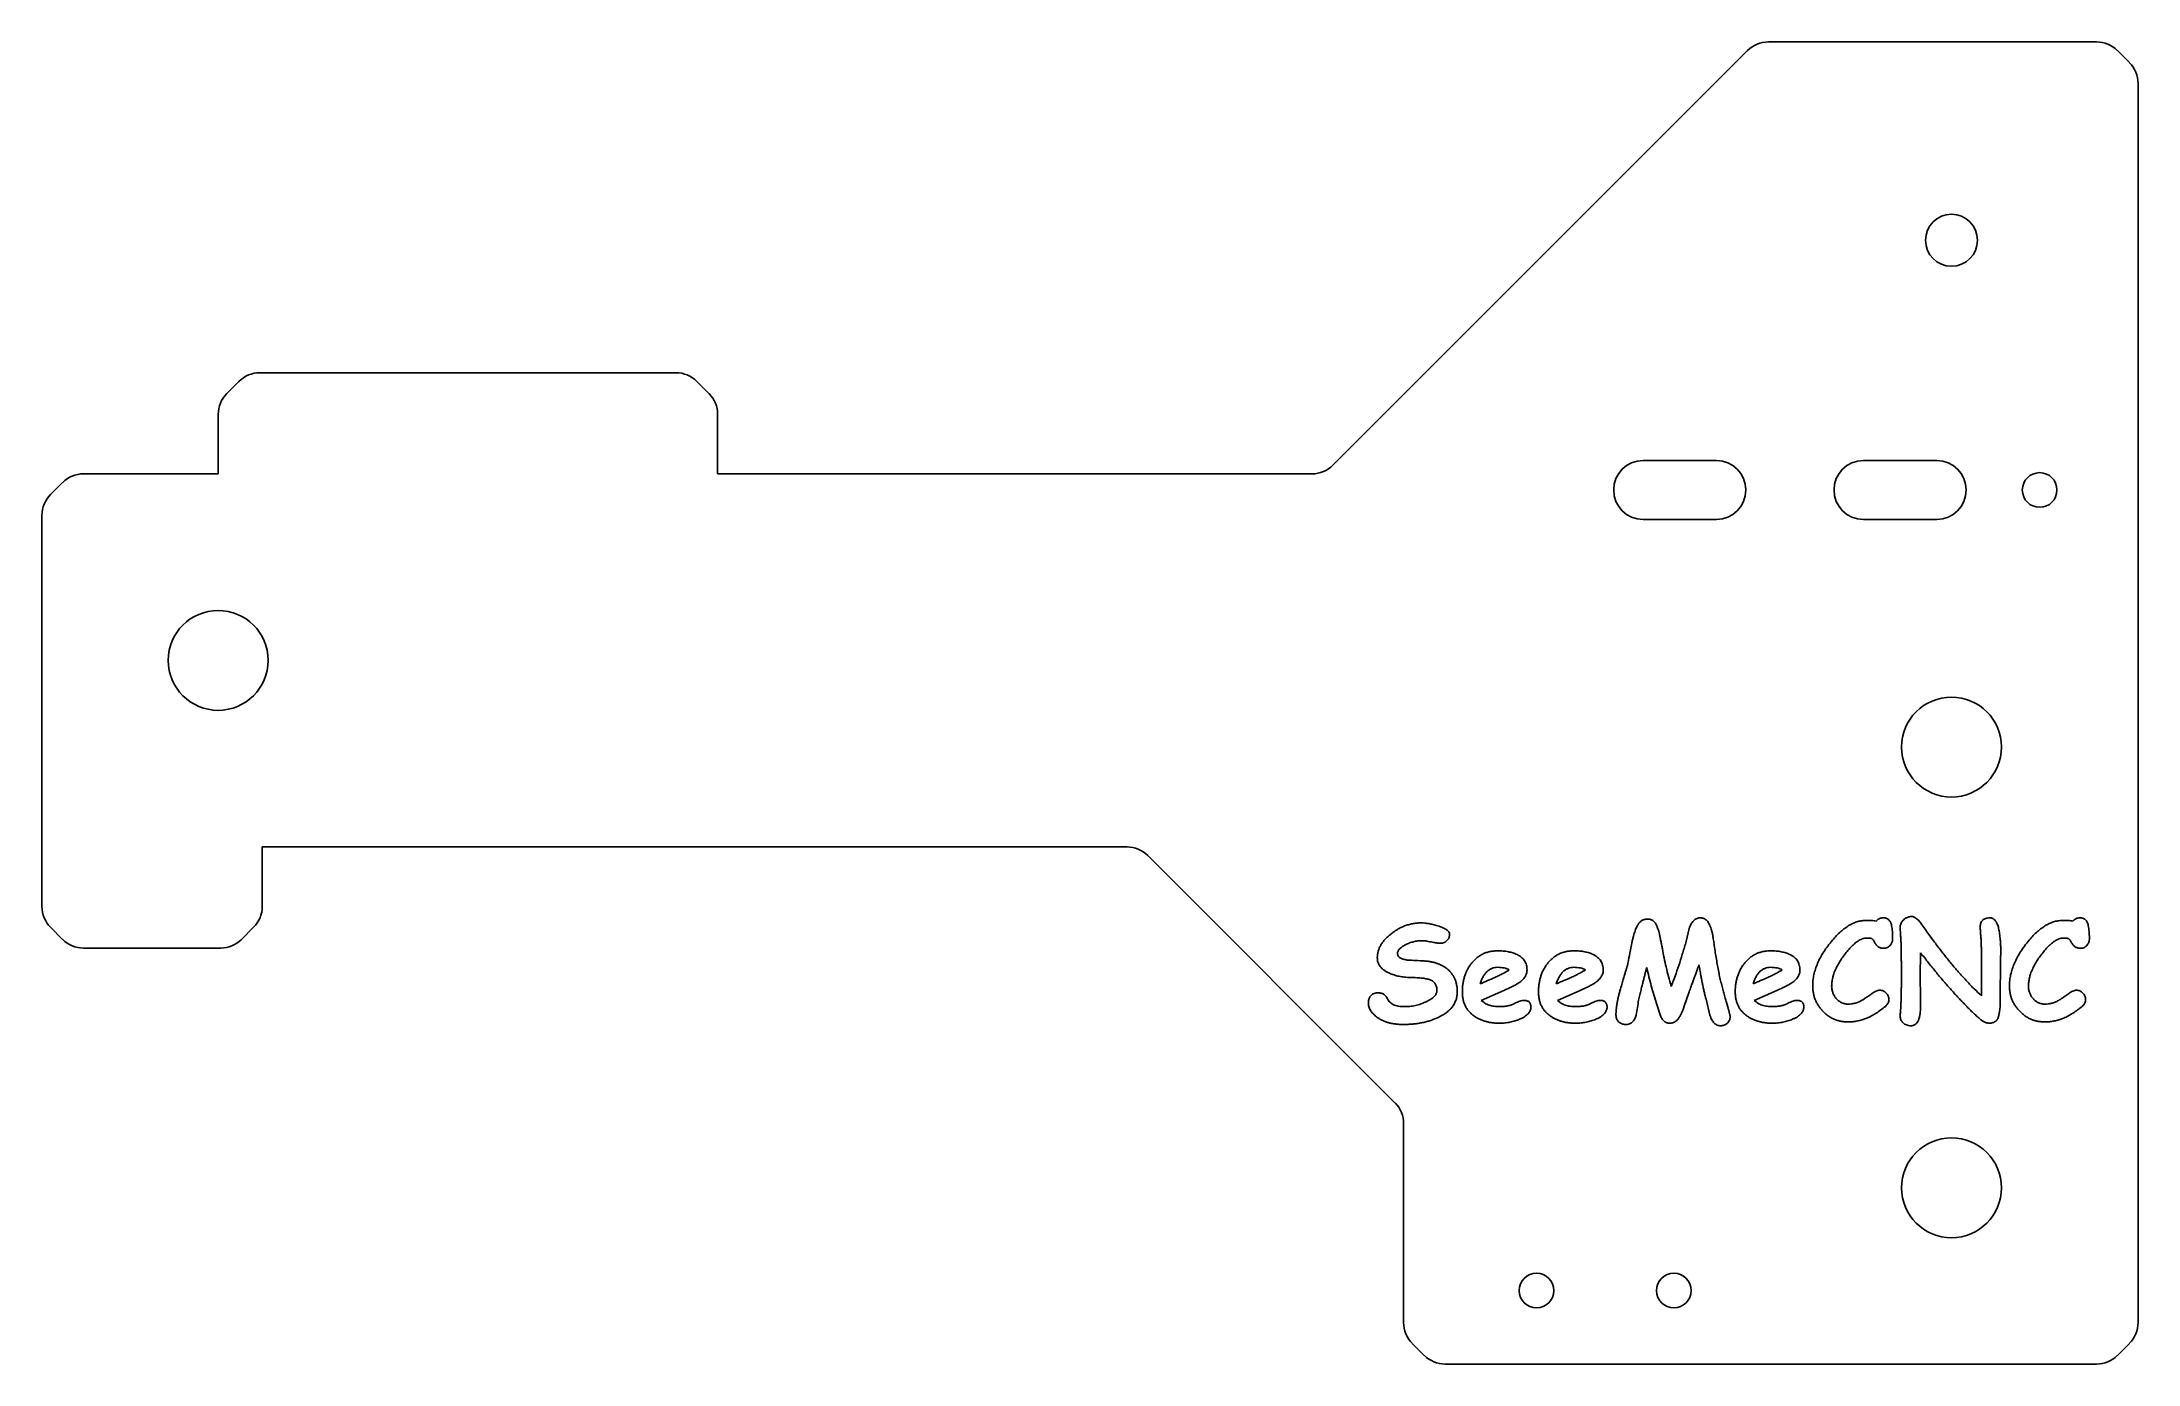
# Model space of a CAD drawing. Header units: millimetres. Extents: x -118 to 25, y -45 to 45.
import ezdxf

# ---------------------------------------------------------------- set-up
doc = ezdxf.new("R2010")
doc.units = ezdxf.units.MM

msp = doc.modelspace()

# ---------------------------------------------------------------- linework, layer by layer
at = {"color": 7, "linetype": 'Continuous', "lineweight": 25}
for p, q in [((-1.59, 44.41), (-29.81, 16.19)), ((-0.17, 45), (22.17, 45)), ((24.41, 43.59), (23.59, 44.41)), ((25, 42.17), (25, -42.17)), ((-104.29, 21.89), (-105.11, 21.07)), ((-102.87, 22.48), (-74.53, 22.48)), ((-72.29, 21.07), (-73.11, 21.89)), ((-105.7, 15.6), (-105.7, 19.65)), ((-71.7, 19.65), (-71.7, 15.6)), ((-8.7, 16.5), (-3.7, 16.5)), ((6.3, 16.5), (11.3, 16.5)), ((-116.29, 15.01), (-117.11, 14.19)), ((-105.7, 15.6), (-114.87, 15.6)), ((-31.23, 15.6), (-71.7, 15.6)), ((-117.7, -13.85), (-117.7, 12.77)), ((-3.7, 12.5), (-8.7, 12.5)), ((11.3, 12.5), (6.3, 12.5)), ((-43.83, -9.8), (-102.7, -9.8)), ((-102.7, -9.8), (-102.7, -13.85)), ((-42.41, -10.39), (-25.59, -27.21)), ((-117.11, -15.27), (-116.29, -16.09)), ((-104.11, -16.09), (-103.29, -15.27)), ((-5.79, -16.32), (-5.53, -15.27)), ((-105.53, -16.68), (-114.87, -16.68)), ((-18.18, -19.57), (-19.71, -20.24)), ((-12.99, -19.57), (-14.52, -20.24)), ((-5.59, -19.73), (-5.87, -20.56)), ((0.4, -19.57), (-1.13, -20.24)), ((-7.52, -21.29), (-7.79, -20.45)), ((-4.15, -21.26), (-4.41, -20.17)), ((-25, -42.17), (-25, -28.63)), ((-24.41, -43.59), (-23.59, -44.41)), ((23.59, -44.41), (24.41, -43.59)), ((22.17, -45), (-22.17, -45))]:
    msp.add_line(p, q, dxfattribs=at)
for centre, radius in [((12.3, 31.5), 1.77), ((18.3, 14.5), 1.18), ((-105.7, 2.9), 3.4), ((12.3, -3), 3.4), ((12.3, -33), 3.4), ((-15.95, -40), 1.18), ((-6.6, -40), 1.18)]:
    msp.add_circle(centre, radius, dxfattribs=at)
for centre, start, end in [((-0.17, 43), 90, 135), ((22.17, 43), 45, 90), ((23, 42.17), 0, 45), ((-102.87, 20.48), 90, 135), ((-74.53, 20.48), 45, 90), ((-103.7, 19.65), 135, 180), ((-73.7, 19.65), 0, 45), ((-31.23, 17.6), 270, 315), ((-8.7, 14.5), 90, 270), ((-3.7, 14.5), 270, 90), ((6.3, 14.5), 90, 270), ((11.3, 14.5), 270, 90), ((-114.87, 13.6), 90, 135), ((-115.7, 12.77), 135, 180), ((-43.83, -11.8), 45, 90), ((-115.7, -13.85), 180, 225), ((-104.7, -13.85), 315, 0), ((-114.87, -14.68), 225, 270), ((-105.53, -14.68), 270, 315), ((-27, -28.63), 0, 45), ((-23, -42.17), 180, 225), ((23, -42.17), 315, 0), ((-22.17, -43), 225, 270), ((22.17, -43), 270, 315)]:
    msp.add_arc(centre, 2, start, end, dxfattribs=at)
for points, knots in [([(-26.79, -17.32), (-26.79, -17.24), (-26.78, -17.1), (-26.73, -16.88), (-26.66, -16.67), (-26.55, -16.47), (-26.42, -16.27), (-26.25, -16.07), (-26.06, -15.88), (-25.85, -15.7), (-25.61, -15.53), (-25.37, -15.38), (-25.12, -15.25), (-24.87, -15.15), (-24.6, -15.07), (-24.34, -15.01), (-24.06, -14.97), (-23.88, -14.97), (-23.79, -14.97)], [0, 0, 0, 0, 0.052362, 0.104823, 0.15814, 0.213235, 0.270508, 0.331522, 0.396164, 0.464941, 0.535228, 0.603612, 0.670593, 0.736329, 0.801849, 0.867146, 0.93317, 1, 1, 1, 1]), ([(-23.79, -14.97), (-23.71, -14.97), (-23.54, -14.98), (-23.28, -15.02), (-22.99, -15.08), (-22.79, -15.14), (-22.68, -15.17)], [0, 0, 0, 0, 0.210358, 0.446848, 0.709613, 1, 1, 1, 1]), ([(-22.68, -15.17), (-22.62, -15.19), (-22.5, -15.23), (-22.33, -15.29), (-22.19, -15.36), (-22.08, -15.43), (-21.98, -15.5), (-21.92, -15.58), (-21.87, -15.66), (-21.87, -15.72), (-21.87, -15.74)], [0, 0, 0, 0, 0.192068, 0.36089, 0.509067, 0.637694, 0.747196, 0.840095, 0.923363, 1, 1, 1, 1]), ([(-9.46, -16.31), (-9.44, -16.23), (-9.41, -16.08), (-9.35, -15.87), (-9.3, -15.68), (-9.24, -15.51), (-9.19, -15.36), (-9.13, -15.23), (-9.07, -15.12), (-9.01, -15.03), (-8.95, -14.95), (-8.88, -14.89), (-8.81, -14.83), (-8.74, -14.79), (-8.66, -14.75), (-8.57, -14.73), (-8.49, -14.71), (-8.43, -14.71), (-8.4, -14.71)], [0, 0, 0, 0, 0.113206, 0.217238, 0.312487, 0.398598, 0.475119, 0.543217, 0.603695, 0.655245, 0.702342, 0.746919, 0.789555, 0.832131, 0.872845, 0.914178, 0.95638, 1, 1, 1, 1]), ([(-8.4, -14.71), (-8.36, -14.71), (-8.3, -14.71), (-8.2, -14.73), (-8.11, -14.77), (-8.03, -14.81), (-7.96, -14.87), (-7.89, -14.95), (-7.83, -15.03), (-7.8, -15.09), (-7.78, -15.13)], [0, 0, 0, 0, 0.128302, 0.250151, 0.368421, 0.484653, 0.604878, 0.728082, 0.860232, 1, 1, 1, 1]), ([(-7.78, -15.13), (-7.76, -15.16), (-7.73, -15.25), (-7.68, -15.38), (-7.63, -15.55), (-7.59, -15.74), (-7.54, -15.95), (-7.49, -16.19), (-7.43, -16.46), (-7.4, -16.64), (-7.38, -16.74)], [0, 0, 0, 0, 0.073104, 0.159855, 0.262309, 0.378839, 0.511326, 0.65904, 0.821867, 1, 1, 1, 1]), ([(-5.53, -15.27), (-5.51, -15.22), (-5.47, -15.12), (-5.4, -14.99), (-5.32, -14.88), (-5.23, -14.78), (-5.13, -14.71), (-5.03, -14.66), (-4.91, -14.63), (-4.83, -14.63), (-4.79, -14.62)], [0, 0, 0, 0, 0.156475, 0.299085, 0.429616, 0.550393, 0.663588, 0.774171, 0.884841, 1, 1, 1, 1]), ([(-4.79, -14.62), (-4.75, -14.63), (-4.67, -14.63), (-4.56, -14.67), (-4.45, -14.73), (-4.36, -14.81), (-4.27, -14.92), (-4.19, -15.05), (-4.12, -15.21), (-4.08, -15.32), (-4.06, -15.38)], [0, 0, 0, 0, 0.105245, 0.208755, 0.313828, 0.425552, 0.547892, 0.682853, 0.832531, 1, 1, 1, 1]), ([(-4.06, -15.38), (-4.06, -15.41), (-4.04, -15.47), (-4.01, -15.57), (-3.98, -15.68), (-3.96, -15.82), (-3.93, -15.97), (-3.9, -16.14), (-3.88, -16.32), (-3.86, -16.45), (-3.85, -16.51)], [0, 0, 0, 0, 0.076697, 0.165747, 0.269796, 0.387518, 0.520126, 0.665373, 0.825769, 1, 1, 1, 1]), ([(4.19, -16.15), (4.28, -16.04), (4.46, -15.83), (4.75, -15.56), (5.04, -15.33), (5.33, -15.13), (5.62, -14.98), (5.91, -14.87), (6.21, -14.81), (6.41, -14.8), (6.51, -14.8)], [0, 0, 0, 0, 0.153343, 0.296528, 0.429842, 0.554565, 0.672313, 0.784703, 0.893134, 1, 1, 1, 1]), ([(6.51, -14.8), (6.57, -14.8), (6.69, -14.8), (6.87, -14.81), (7.02, -14.82), (7.11, -14.84), (7.16, -14.85)], [0, 0, 0, 0, 0.292866, 0.557116, 0.79309, 1, 1, 1, 1]), ([(7.16, -14.85), (7.19, -14.82), (7.26, -14.75), (7.37, -14.68), (7.5, -14.63), (7.6, -14.63), (7.64, -14.62)], [0, 0, 0, 0, 0.262805, 0.509729, 0.751665, 1, 1, 1, 1]), ([(7.64, -14.62), (7.68, -14.63), (7.75, -14.63), (7.85, -14.65), (7.94, -14.7), (8.02, -14.75), (8.09, -14.83), (8.14, -14.92), (8.19, -15.03), (8.21, -15.11), (8.22, -15.15)], [0, 0, 0, 0, 0.1292142, 0.2489023, 0.3620781, 0.475548, 0.5913129, 0.7147596, 0.8501713, 1, 1, 1, 1]), ([(8.22, -15.15), (8.23, -15.22), (8.25, -15.36), (8.28, -15.57), (8.29, -15.8), (8.29, -15.96), (8.29, -16.04)], [0, 0, 0, 0, 0.225424, 0.465831, 0.724788, 1, 1, 1, 1]), ([(8.81, -15.24), (8.81, -15.19), (8.82, -15.11), (8.87, -14.98), (8.94, -14.86), (9.04, -14.75), (9.16, -14.65), (9.29, -14.59), (9.43, -14.54), (9.52, -14.54), (9.57, -14.54)], [0, 0, 0, 0, 0.118033, 0.234576, 0.355291, 0.486971, 0.621144, 0.747807, 0.872657, 1, 1, 1, 1]), ([(8.88, -16.87), (8.88, -16.82), (8.88, -16.71), (8.87, -16.52), (8.86, -16.3), (8.85, -16.06), (8.83, -15.81), (8.82, -15.59), (8.81, -15.4), (8.81, -15.29), (8.81, -15.24)], [0, 0, 0, 0, 0.094211, 0.209112, 0.344002, 0.499609, 0.656041, 0.790888, 0.905789, 1, 1, 1, 1]), ([(9.57, -14.54), (9.6, -14.54), (9.66, -14.54), (9.75, -14.57), (9.84, -14.62), (9.93, -14.68), (10.02, -14.77), (10.12, -14.87), (10.22, -14.99), (10.28, -15.07), (10.31, -15.12)], [0, 0, 0, 0, 0.087951, 0.180986, 0.283998, 0.397553, 0.525339, 0.667631, 0.826274, 1, 1, 1, 1]), ([(10.31, -15.12), (10.48, -15.36), (10.81, -15.84), (11.32, -16.52), (11.83, -17.18), (12.33, -17.8), (12.83, -18.38), (13.34, -18.94), (13.83, -19.46), (14.18, -19.78), (14.34, -19.94)], [0, 0, 0, 0, 0.140493, 0.2762145, 0.4075305, 0.5345148, 0.6572493, 0.7755214, 0.8897344, 1, 1, 1, 1]), ([(14.26, -15.25), (14.26, -15.2), (14.26, -15.11), (14.29, -14.98), (14.34, -14.87), (14.42, -14.78), (14.51, -14.71), (14.63, -14.66), (14.76, -14.63), (14.86, -14.63), (14.91, -14.62)], [0, 0, 0, 0, 0.141935, 0.267309, 0.381155, 0.490898, 0.601285, 0.719969, 0.851673, 1, 1, 1, 1]), ([(14.28, -15.75), (14.28, -15.7), (14.27, -15.6), (14.26, -15.47), (14.26, -15.35), (14.26, -15.28), (14.26, -15.25)], [0, 0, 0, 0, 0.30046, 0.568052, 0.80033, 1, 1, 1, 1]), ([(14.91, -14.62), (14.94, -14.63), (15, -14.63), (15.09, -14.66), (15.17, -14.7), (15.24, -14.77), (15.31, -14.85), (15.37, -14.95), (15.42, -15.06), (15.47, -15.2), (15.51, -15.35), (15.55, -15.52), (15.58, -15.71), (15.6, -15.91), (15.62, -16.14), (15.64, -16.38), (15.65, -16.64), (15.65, -16.81), (15.65, -16.91)], [0, 0, 0, 0, 0.034743, 0.068688, 0.1031657, 0.1402474, 0.1803947, 0.2252853, 0.2749352, 0.330079, 0.391054, 0.4586204, 0.5318561, 0.6120431, 0.6987722, 0.7926505, 0.8926831, 1, 1, 1, 1]), ([(17.58, -16.15), (17.67, -16.04), (17.85, -15.83), (18.14, -15.56), (18.43, -15.33), (18.72, -15.13), (19.01, -14.98), (19.31, -14.87), (19.61, -14.81), (19.81, -14.8), (19.9, -14.8)], [0, 0, 0, 0, 0.153343, 0.296528, 0.429842, 0.554565, 0.672313, 0.784703, 0.893134, 1, 1, 1, 1]), ([(19.9, -14.8), (19.97, -14.8), (20.09, -14.8), (20.26, -14.81), (20.41, -14.82), (20.51, -14.84), (20.55, -14.85)], [0, 0, 0, 0, 0.292866, 0.557116, 0.79309, 1, 1, 1, 1]), ([(20.55, -14.85), (20.58, -14.82), (20.65, -14.75), (20.77, -14.68), (20.9, -14.63), (20.99, -14.63), (21.04, -14.62)], [0, 0, 0, 0, 0.262805, 0.509729, 0.751665, 1, 1, 1, 1]), ([(21.04, -14.62), (21.07, -14.63), (21.14, -14.63), (21.25, -14.65), (21.34, -14.7), (21.42, -14.75), (21.48, -14.83), (21.54, -14.92), (21.58, -15.03), (21.6, -15.11), (21.61, -15.15)], [0, 0, 0, 0, 0.129214, 0.248902, 0.362078, 0.475548, 0.591313, 0.71476, 0.850171, 1, 1, 1, 1]), ([(21.61, -15.15), (21.62, -15.22), (21.65, -15.36), (21.67, -15.57), (21.68, -15.8), (21.69, -15.96), (21.69, -16.04)], [0, 0, 0, 0, 0.225424, 0.465831, 0.724788, 1, 1, 1, 1]), ([(-24.87, -16.46), (-24.91, -16.48), (-24.99, -16.52), (-25.1, -16.6), (-25.2, -16.67), (-25.28, -16.74), (-25.34, -16.82), (-25.38, -16.9), (-25.41, -16.98), (-25.41, -17.04), (-25.41, -17.06)], [0, 0, 0, 0, 0.170049, 0.323279, 0.462957, 0.588342, 0.702326, 0.80643, 0.904548, 1, 1, 1, 1]), ([(-25.41, -17.06), (-25.41, -17.09), (-25.4, -17.15), (-25.37, -17.22), (-25.32, -17.29), (-25.24, -17.35), (-25.15, -17.4), (-25.03, -17.44), (-24.9, -17.47), (-24.8, -17.49), (-24.75, -17.5)], [0, 0, 0, 0, 0.0946147, 0.1877983, 0.2847218, 0.3936001, 0.5159802, 0.6579453, 0.8175478, 1, 1, 1, 1]), ([(-23.76, -16.18), (-23.86, -16.18), (-24.05, -16.19), (-24.33, -16.25), (-24.61, -16.33), (-24.78, -16.41), (-24.87, -16.46)], [0, 0, 0, 0, 0.250758, 0.498206, 0.747127, 1, 1, 1, 1]), ([(-22.49, -16.35), (-22.53, -16.35), (-22.62, -16.35), (-22.77, -16.33), (-22.94, -16.3), (-23.13, -16.27), (-23.32, -16.23), (-23.49, -16.2), (-23.63, -16.18), (-23.72, -16.18), (-23.76, -16.18)], [0, 0, 0, 0, 0.092635, 0.206904, 0.342101, 0.49843, 0.654759, 0.790995, 0.905264, 1, 1, 1, 1]), ([(-22.03, -16.15), (-22.06, -16.18), (-22.12, -16.24), (-22.24, -16.31), (-22.36, -16.35), (-22.45, -16.35), (-22.49, -16.35)], [0, 0, 0, 0, 0.251448, 0.492918, 0.739727, 1, 1, 1, 1]), ([(-21.87, -15.74), (-21.87, -15.78), (-21.87, -15.85), (-21.91, -15.96), (-21.95, -16.06), (-22, -16.12), (-22.03, -16.15)], [0, 0, 0, 0, 0.249711, 0.493503, 0.741535, 1, 1, 1, 1]), ([(-20.4, -17.75), (-20.34, -17.68), (-20.23, -17.54), (-20.04, -17.36), (-19.83, -17.21), (-19.61, -17.08), (-19.38, -16.99), (-19.13, -16.92), (-18.86, -16.88), (-18.68, -16.87), (-18.59, -16.87)], [0, 0, 0, 0, 0.129413, 0.253913, 0.375172, 0.495715, 0.616712, 0.740084, 0.8672, 1, 1, 1, 1]), ([(-18.59, -16.87), (-18.53, -16.87), (-18.4, -16.87), (-18.22, -16.89), (-18.04, -16.9), (-17.87, -16.93), (-17.71, -16.97), (-17.56, -17.01), (-17.42, -17.06), (-17.33, -17.1), (-17.28, -17.12)], [0, 0, 0, 0, 0.143415, 0.281079, 0.413179, 0.539282, 0.661416, 0.77849, 0.890455, 1, 1, 1, 1]), ([(-15.21, -17.75), (-15.16, -17.68), (-15.05, -17.54), (-14.85, -17.36), (-14.65, -17.21), (-14.43, -17.08), (-14.19, -16.99), (-13.94, -16.92), (-13.68, -16.88), (-13.5, -16.87), (-13.41, -16.87)], [0, 0, 0, 0, 0.129413, 0.253913, 0.375172, 0.495715, 0.616712, 0.740084, 0.8672, 1, 1, 1, 1]), ([(-13.41, -16.87), (-13.34, -16.87), (-13.22, -16.87), (-13.03, -16.89), (-12.85, -16.9), (-12.69, -16.93), (-12.52, -16.97), (-12.37, -17.01), (-12.23, -17.06), (-12.14, -17.1), (-12.1, -17.12)], [0, 0, 0, 0, 0.143415, 0.281079, 0.413179, 0.539282, 0.661416, 0.77849, 0.890455, 1, 1, 1, 1]), ([(-9.73, -17.7), (-9.68, -17.47), (-9.59, -17), (-9.5, -16.54), (-9.46, -16.31)], [0, 0, 0, 0, 0.499819, 1, 1, 1, 1]), ([(-7.38, -16.74), (-7.35, -16.94), (-7.27, -17.35), (-7.13, -17.98), (-6.97, -18.63), (-6.84, -19.06), (-6.78, -19.29)], [0, 0, 0, 0, 0.2340296, 0.4786185, 0.7338805, 1, 1, 1, 1]), ([(-6.78, -19.29), (-6.69, -19.06), (-6.51, -18.59), (-6.26, -17.86), (-6.02, -17.1), (-5.87, -16.58), (-5.79, -16.32)], [0, 0, 0, 0, 0.236759, 0.482242, 0.736608, 1, 1, 1, 1]), ([(-3.85, -16.51), (-3.83, -16.67), (-3.78, -16.98), (-3.71, -17.44), (-3.63, -17.88), (-3.55, -18.3), (-3.47, -18.71), (-3.37, -19.1), (-3.28, -19.47), (-3.21, -19.71), (-3.18, -19.83)], [0, 0, 0, 0, 0.141872, 0.278797, 0.410804, 0.538003, 0.660667, 0.778224, 0.891513, 1, 1, 1, 1]), ([(-1.82, -17.75), (-1.76, -17.68), (-1.65, -17.54), (-1.46, -17.36), (-1.25, -17.21), (-1.03, -17.08), (-0.8, -16.99), (-0.55, -16.92), (-0.28, -16.88), (-0.1, -16.87), (-0.01, -16.87)], [0, 0, 0, 0, 0.129413, 0.253913, 0.375172, 0.495715, 0.616712, 0.740084, 0.8672, 1, 1, 1, 1]), ([(-0.01, -16.87), (0.05, -16.87), (0.18, -16.87), (0.36, -16.89), (0.54, -16.9), (0.71, -16.93), (0.87, -16.97), (1.02, -17.01), (1.16, -17.06), (1.26, -17.1), (1.3, -17.12)], [0, 0, 0, 0, 0.143415, 0.281079, 0.413179, 0.539282, 0.661416, 0.77849, 0.890455, 1, 1, 1, 1]), ([(2.85, -19.27), (2.85, -19.14), (2.86, -18.88), (2.93, -18.49), (3.03, -18.1), (3.18, -17.71), (3.37, -17.32), (3.6, -16.93), (3.87, -16.53), (4.08, -16.28), (4.19, -16.15)], [0, 0, 0, 0, 0.110875, 0.223486, 0.338957, 0.459374, 0.584399, 0.715789, 0.853992, 1, 1, 1, 1]), ([(5.19, -16.91), (5.11, -17.01), (4.95, -17.22), (4.74, -17.52), (4.55, -17.83), (4.4, -18.13), (4.29, -18.42), (4.21, -18.71), (4.15, -19), (4.15, -19.19), (4.14, -19.28)], [0, 0, 0, 0, 0.150804, 0.293092, 0.426323, 0.552575, 0.672241, 0.785414, 0.894468, 1, 1, 1, 1]), ([(6.52, -16.01), (6.47, -16.01), (6.37, -16.01), (6.21, -16.06), (6.06, -16.13), (5.89, -16.23), (5.72, -16.36), (5.55, -16.52), (5.37, -16.7), (5.26, -16.84), (5.19, -16.91)], [0, 0, 0, 0, 0.088881, 0.184334, 0.288507, 0.40431, 0.532318, 0.673937, 0.829247, 1, 1, 1, 1]), ([(6.88, -16.04), (6.86, -16.03), (6.82, -16.02), (6.74, -16.01), (6.64, -16.01), (6.56, -16.01), (6.52, -16.01)], [0, 0, 0, 0, 0.135821, 0.3464, 0.634314, 1, 1, 1, 1]), ([(7.06, -16.28), (7.04, -16.25), (7.02, -16.19), (6.97, -16.12), (6.93, -16.07), (6.89, -16.05), (6.88, -16.04)], [0, 0, 0, 0, 0.32786, 0.602224, 0.821164, 1, 1, 1, 1]), ([(7.66, -16.7), (7.63, -16.7), (7.56, -16.69), (7.47, -16.67), (7.38, -16.64), (7.3, -16.59), (7.23, -16.53), (7.17, -16.46), (7.11, -16.37), (7.07, -16.31), (7.06, -16.28)], [0, 0, 0, 0, 0.126271, 0.248124, 0.364464, 0.480484, 0.600689, 0.72537, 0.857979, 1, 1, 1, 1]), ([(8.16, -16.45), (8.13, -16.49), (8.07, -16.56), (7.95, -16.64), (7.81, -16.69), (7.71, -16.7), (7.66, -16.7)], [0, 0, 0, 0, 0.2477586, 0.4864803, 0.7328514, 1, 1, 1, 1]), ([(8.29, -16.04), (8.29, -16.08), (8.29, -16.15), (8.26, -16.26), (8.22, -16.36), (8.18, -16.42), (8.16, -16.45)], [0, 0, 0, 0, 0.252589, 0.498513, 0.744994, 1, 1, 1, 1]), ([(8.9, -18.6), (8.9, -18.55), (8.9, -18.43), (8.89, -18.23), (8.89, -18), (8.89, -17.74), (8.88, -17.48), (8.88, -17.24), (8.88, -17.05), (8.88, -16.93), (8.88, -16.87)], [0, 0, 0, 0, 0.0935245, 0.2081026, 0.3429427, 0.4996137, 0.6562847, 0.7918974, 0.9064755, 1, 1, 1, 1]), ([(10.19, -17), (10.19, -17.09), (10.19, -17.27), (10.18, -17.53), (10.18, -17.75), (10.17, -17.95), (10.17, -18.11), (10.17, -18.25), (10.17, -18.36), (10.17, -18.43), (10.17, -18.45)], [0, 0, 0, 0, 0.194073, 0.368635, 0.52278, 0.657414, 0.77254, 0.868174, 0.944301, 1, 1, 1, 1]), ([(14.15, -21.44), (14.08, -21.37), (13.93, -21.23), (13.7, -21.02), (13.48, -20.8), (13.24, -20.56), (13.01, -20.32), (12.77, -20.07), (12.53, -19.81), (12.28, -19.53), (12.03, -19.25), (11.78, -18.96), (11.52, -18.66), (11.27, -18.35), (11, -18.02), (10.74, -17.69), (10.47, -17.35), (10.29, -17.12), (10.19, -17)], [0, 0, 0, 0, 0.050427, 0.102268, 0.155696, 0.210886, 0.267688, 0.325954, 0.385999, 0.447538, 0.510867, 0.575691, 0.642335, 0.710487, 0.780298, 0.851805, 0.924978, 1, 1, 1, 1]), ([(14.32, -16.24), (14.32, -16.21), (14.31, -16.15), (14.31, -16.04), (14.3, -15.9), (14.29, -15.8), (14.28, -15.75)], [0, 0, 0, 0, 0.162763, 0.383605, 0.662746, 1, 1, 1, 1]), ([(14.35, -19.25), (14.35, -19.16), (14.35, -18.98), (14.35, -18.72), (14.34, -18.47), (14.35, -18.23), (14.34, -18), (14.34, -17.78), (14.34, -17.58), (14.34, -17.38), (14.34, -17.2), (14.34, -17.03), (14.33, -16.87), (14.33, -16.72), (14.33, -16.58), (14.32, -16.46), (14.32, -16.34), (14.32, -16.27), (14.32, -16.24)], [0, 0, 0, 0, 0.090901, 0.177772, 0.261062, 0.340321, 0.415999, 0.488094, 0.55616, 0.620643, 0.681101, 0.737972, 0.791267, 0.840532, 0.885767, 0.927869, 0.965942, 1, 1, 1, 1]), ([(15.65, -16.91), (15.65, -16.91), (15.65, -16.94), (15.65, -16.98), (15.65, -17.04), (15.65, -17.12), (15.64, -17.22), (15.64, -17.34), (15.64, -17.47), (15.64, -17.57), (15.64, -17.62)], [0, 0, 0, 0, 0.030129, 0.088503, 0.173261, 0.284377, 0.423735, 0.589454, 0.781534, 1, 1, 1, 1]), ([(16.24, -19.27), (16.25, -19.14), (16.25, -18.88), (16.32, -18.49), (16.43, -18.1), (16.58, -17.71), (16.76, -17.32), (17, -16.93), (17.27, -16.53), (17.47, -16.28), (17.58, -16.15)], [0, 0, 0, 0, 0.110875, 0.223486, 0.338957, 0.459374, 0.584399, 0.715789, 0.853992, 1, 1, 1, 1]), ([(18.59, -16.91), (18.51, -17.01), (18.34, -17.22), (18.13, -17.52), (17.95, -17.83), (17.8, -18.13), (17.68, -18.42), (17.6, -18.71), (17.55, -19), (17.54, -19.19), (17.54, -19.28)], [0, 0, 0, 0, 0.1508039, 0.2930917, 0.4263228, 0.5525746, 0.6722407, 0.7854139, 0.8944676, 1, 1, 1, 1]), ([(19.91, -16.01), (19.86, -16.01), (19.76, -16.01), (19.61, -16.06), (19.45, -16.13), (19.29, -16.23), (19.12, -16.36), (18.94, -16.52), (18.77, -16.7), (18.65, -16.84), (18.59, -16.91)], [0, 0, 0, 0, 0.088881, 0.184334, 0.288507, 0.40431, 0.532318, 0.673937, 0.829247, 1, 1, 1, 1]), ([(20.27, -16.04), (20.25, -16.03), (20.21, -16.02), (20.14, -16.01), (20.03, -16.01), (19.96, -16.01), (19.91, -16.01)], [0, 0, 0, 0, 0.135821, 0.3464, 0.634314, 1, 1, 1, 1]), ([(20.45, -16.28), (20.44, -16.25), (20.41, -16.19), (20.37, -16.12), (20.32, -16.07), (20.29, -16.05), (20.27, -16.04)], [0, 0, 0, 0, 0.32786, 0.602224, 0.821164, 1, 1, 1, 1]), ([(21.06, -16.7), (21.02, -16.7), (20.96, -16.69), (20.87, -16.67), (20.78, -16.64), (20.7, -16.59), (20.63, -16.53), (20.56, -16.46), (20.5, -16.37), (20.47, -16.31), (20.45, -16.28)], [0, 0, 0, 0, 0.1262705, 0.2481243, 0.3644645, 0.4804843, 0.6006894, 0.7253698, 0.8579787, 1, 1, 1, 1]), ([(21.56, -16.45), (21.53, -16.49), (21.47, -16.56), (21.35, -16.64), (21.21, -16.69), (21.11, -16.7), (21.06, -16.7)], [0, 0, 0, 0, 0.247759, 0.48648, 0.732851, 1, 1, 1, 1]), ([(21.69, -16.04), (21.69, -16.08), (21.68, -16.15), (21.66, -16.26), (21.62, -16.36), (21.58, -16.42), (21.56, -16.45)], [0, 0, 0, 0, 0.2525888, 0.4985135, 0.744994, 1, 1, 1, 1]), ([(-25.97, -18.39), (-26.03, -18.36), (-26.16, -18.3), (-26.33, -18.19), (-26.48, -18.07), (-26.59, -17.94), (-26.69, -17.8), (-26.75, -17.65), (-26.79, -17.49), (-26.79, -17.37), (-26.79, -17.32)], [0, 0, 0, 0, 0.1523964, 0.2922422, 0.4215839, 0.541915, 0.6566317, 0.7691699, 0.8821833, 1, 1, 1, 1]), ([(-24.56, -18.69), (-24.68, -18.68), (-24.93, -18.67), (-25.3, -18.61), (-25.64, -18.52), (-25.86, -18.44), (-25.97, -18.39)], [0, 0, 0, 0, 0.2643194, 0.5182394, 0.7619547, 1, 1, 1, 1]), ([(-24.75, -17.5), (-24.55, -17.51), (-24.17, -17.53), (-23.78, -17.55), (-23.59, -17.56)], [0, 0, 0, 0, 0.501194, 1, 1, 1, 1]), ([(-23.59, -17.56), (-23.51, -17.57), (-23.35, -17.58), (-23.11, -17.62), (-22.89, -17.67), (-22.69, -17.74), (-22.49, -17.82), (-22.31, -17.91), (-22.15, -18.01), (-22.04, -18.09), (-21.99, -18.13)], [0, 0, 0, 0, 0.143626, 0.280532, 0.411135, 0.536994, 0.657092, 0.773979, 0.888543, 1, 1, 1, 1]), ([(-21.99, -18.13), (-21.94, -18.18), (-21.84, -18.27), (-21.71, -18.43), (-21.6, -18.6), (-21.5, -18.78), (-21.43, -18.98), (-21.39, -19.19), (-21.35, -19.41), (-21.35, -19.56), (-21.35, -19.64)], [0, 0, 0, 0, 0.122463, 0.242547, 0.361268, 0.48131, 0.603642, 0.730193, 0.861707, 1, 1, 1, 1]), ([(-21, -19.68), (-21, -19.59), (-21, -19.4), (-20.97, -19.13), (-20.92, -18.87), (-20.86, -18.62), (-20.77, -18.39), (-20.67, -18.16), (-20.55, -17.95), (-20.45, -17.81), (-20.4, -17.75)], [0, 0, 0, 0, 0.135663, 0.267384, 0.394573, 0.518662, 0.640489, 0.760073, 0.88007, 1, 1, 1, 1]), ([(-18.6, -17.99), (-18.66, -18), (-18.8, -18), (-18.99, -18.06), (-19.16, -18.15), (-19.32, -18.27), (-19.47, -18.43), (-19.59, -18.63), (-19.71, -18.86), (-19.76, -19.03), (-19.79, -19.12)], [0, 0, 0, 0, 0.114906, 0.225085, 0.334646, 0.447166, 0.567143, 0.697328, 0.841359, 1, 1, 1, 1]), ([(-18.78, -18.68), (-18.68, -18.63), (-18.5, -18.55), (-18.24, -18.42), (-18.01, -18.29), (-17.87, -18.21), (-17.81, -18.17)], [0, 0, 0, 0, 0.290377, 0.553719, 0.790851, 1, 1, 1, 1]), ([(-17.81, -18.17), (-17.86, -18.14), (-17.97, -18.08), (-18.16, -18.03), (-18.37, -18), (-18.52, -18), (-18.6, -17.99)], [0, 0, 0, 0, 0.2204514, 0.4559697, 0.715304, 1, 1, 1, 1]), ([(-17.28, -17.12), (-17.23, -17.15), (-17.12, -17.21), (-16.98, -17.31), (-16.86, -17.42), (-16.76, -17.55), (-16.69, -17.69), (-16.64, -17.84), (-16.6, -18), (-16.6, -18.11), (-16.6, -18.17)], [0, 0, 0, 0, 0.139049, 0.269245, 0.39282, 0.511569, 0.628685, 0.747943, 0.870989, 1, 1, 1, 1]), ([(-16.6, -18.17), (-16.6, -18.21), (-16.6, -18.29), (-16.63, -18.41), (-16.67, -18.53), (-16.73, -18.64), (-16.81, -18.75), (-16.91, -18.85), (-17.03, -18.96), (-17.11, -19.02), (-17.15, -19.05)], [0, 0, 0, 0, 0.112941, 0.225909, 0.339547, 0.456471, 0.579574, 0.710197, 0.849656, 1, 1, 1, 1]), ([(-15.82, -19.68), (-15.82, -19.59), (-15.81, -19.4), (-15.78, -19.13), (-15.74, -18.87), (-15.67, -18.62), (-15.59, -18.39), (-15.48, -18.16), (-15.36, -17.95), (-15.26, -17.81), (-15.21, -17.75)], [0, 0, 0, 0, 0.135663, 0.267384, 0.394573, 0.518662, 0.640489, 0.760073, 0.88007, 1, 1, 1, 1]), ([(-13.41, -17.99), (-13.48, -18), (-13.61, -18), (-13.8, -18.06), (-13.98, -18.15), (-14.14, -18.27), (-14.28, -18.43), (-14.4, -18.63), (-14.52, -18.86), (-14.58, -19.03), (-14.61, -19.12)], [0, 0, 0, 0, 0.1149064, 0.2250851, 0.3346463, 0.4471658, 0.5671432, 0.6973278, 0.8413591, 1, 1, 1, 1]), ([(-13.59, -18.68), (-13.49, -18.63), (-13.31, -18.55), (-13.05, -18.42), (-12.82, -18.29), (-12.69, -18.21), (-12.62, -18.17)], [0, 0, 0, 0, 0.290377, 0.553719, 0.790851, 1, 1, 1, 1]), ([(-12.62, -18.17), (-12.67, -18.14), (-12.79, -18.08), (-12.97, -18.03), (-13.18, -18), (-13.33, -18), (-13.41, -17.99)], [0, 0, 0, 0, 0.220451, 0.45597, 0.715304, 1, 1, 1, 1]), ([(-12.1, -17.12), (-12.04, -17.15), (-11.94, -17.21), (-11.8, -17.31), (-11.68, -17.42), (-11.58, -17.55), (-11.5, -17.69), (-11.45, -17.84), (-11.42, -18), (-11.41, -18.11), (-11.41, -18.17)], [0, 0, 0, 0, 0.139049, 0.269245, 0.39282, 0.511569, 0.628685, 0.747943, 0.870989, 1, 1, 1, 1]), ([(-11.41, -18.17), (-11.41, -18.21), (-11.41, -18.29), (-11.44, -18.41), (-11.49, -18.53), (-11.55, -18.64), (-11.63, -18.75), (-11.73, -18.85), (-11.84, -18.96), (-11.93, -19.02), (-11.97, -19.05)], [0, 0, 0, 0, 0.112941, 0.225909, 0.339547, 0.456471, 0.579574, 0.710197, 0.849656, 1, 1, 1, 1]), ([(-10.23, -19.45), (-10.21, -19.39), (-10.18, -19.26), (-10.12, -19.08), (-10.07, -18.91), (-10.02, -18.75), (-9.98, -18.61), (-9.94, -18.47), (-9.91, -18.34), (-9.87, -18.23), (-9.84, -18.12), (-9.81, -18.03), (-9.79, -17.95), (-9.77, -17.88), (-9.75, -17.82), (-9.74, -17.77), (-9.73, -17.73), (-9.73, -17.71), (-9.73, -17.7)], [0, 0, 0, 0, 0.109671, 0.213241, 0.310499, 0.400945, 0.48579, 0.563823, 0.636255, 0.701874, 0.761184, 0.81439, 0.860576, 0.901175, 0.935154, 0.963356, 0.984732, 1, 1, 1, 1]), ([(-8.45, -18.01), (-8.47, -18.08), (-8.51, -18.22), (-8.56, -18.43), (-8.62, -18.67), (-8.69, -18.94), (-8.76, -19.23), (-8.84, -19.54), (-8.92, -19.87), (-8.97, -20.1), (-9, -20.22)], [0, 0, 0, 0, 0.088287, 0.187498, 0.296338, 0.416105, 0.5468, 0.68713, 0.838388, 1, 1, 1, 1]), ([(-7.79, -20.45), (-7.85, -20.25), (-7.97, -19.86), (-8.14, -19.26), (-8.3, -18.64), (-8.4, -18.22), (-8.45, -18.01)], [0, 0, 0, 0, 0.243196, 0.490965, 0.742764, 1, 1, 1, 1]), ([(-4.9, -17.82), (-4.91, -17.88), (-4.95, -17.99), (-5.02, -18.18), (-5.09, -18.38), (-5.18, -18.61), (-5.27, -18.86), (-5.37, -19.13), (-5.47, -19.42), (-5.55, -19.63), (-5.59, -19.73)], [0, 0, 0, 0, 0.085202, 0.181141, 0.289295, 0.40819, 0.539077, 0.681559, 0.834784, 1, 1, 1, 1]), ([(-4.41, -20.17), (-4.43, -20.09), (-4.47, -19.94), (-4.53, -19.71), (-4.59, -19.45), (-4.65, -19.16), (-4.71, -18.86), (-4.77, -18.53), (-4.83, -18.19), (-4.87, -17.95), (-4.9, -17.82)], [0, 0, 0, 0, 0.0927982, 0.1949004, 0.306051, 0.4265711, 0.5560488, 0.6944958, 0.8424764, 1, 1, 1, 1]), ([(-2.42, -19.68), (-2.42, -19.59), (-2.42, -19.4), (-2.39, -19.13), (-2.34, -18.87), (-2.28, -18.62), (-2.19, -18.39), (-2.09, -18.16), (-1.97, -17.95), (-1.87, -17.81), (-1.82, -17.75)], [0, 0, 0, 0, 0.135663, 0.267384, 0.394573, 0.518662, 0.640489, 0.760073, 0.88007, 1, 1, 1, 1]), ([(-0.02, -17.99), (-0.08, -18), (-0.22, -18), (-0.41, -18.06), (-0.58, -18.15), (-0.74, -18.27), (-0.89, -18.43), (-1.01, -18.63), (-1.12, -18.86), (-1.18, -19.03), (-1.21, -19.12)], [0, 0, 0, 0, 0.114906, 0.225085, 0.334646, 0.447166, 0.567143, 0.697328, 0.841359, 1, 1, 1, 1]), ([(-0.2, -18.68), (-0.1, -18.63), (0.08, -18.55), (0.34, -18.42), (0.57, -18.29), (0.71, -18.21), (0.77, -18.17)], [0, 0, 0, 0, 0.2903771, 0.553719, 0.7908513, 1, 1, 1, 1]), ([(0.77, -18.17), (0.72, -18.14), (0.61, -18.08), (0.42, -18.03), (0.21, -18), (0.06, -18), (-0.02, -17.99)], [0, 0, 0, 0, 0.220451, 0.45597, 0.715304, 1, 1, 1, 1]), ([(1.3, -17.12), (1.35, -17.15), (1.46, -17.21), (1.6, -17.31), (1.72, -17.42), (1.82, -17.55), (1.89, -17.69), (1.94, -17.84), (1.98, -18), (1.98, -18.11), (1.98, -18.17)], [0, 0, 0, 0, 0.139049, 0.269245, 0.39282, 0.511569, 0.628685, 0.747943, 0.870989, 1, 1, 1, 1]), ([(1.98, -18.17), (1.98, -18.21), (1.98, -18.29), (1.95, -18.41), (1.91, -18.53), (1.85, -18.64), (1.77, -18.75), (1.67, -18.85), (1.55, -18.96), (1.47, -19.02), (1.43, -19.05)], [0, 0, 0, 0, 0.112941, 0.225909, 0.339547, 0.456471, 0.579574, 0.710197, 0.849656, 1, 1, 1, 1]), ([(10.17, -18.45), (10.17, -18.49), (10.17, -18.55), (10.17, -18.66), (10.17, -18.78), (10.17, -18.91), (10.17, -19.05), (10.17, -19.2), (10.18, -19.37), (10.18, -19.54), (10.18, -19.71), (10.19, -19.88), (10.19, -20.03), (10.19, -20.17), (10.19, -20.3), (10.19, -20.42), (10.19, -20.52), (10.19, -20.59), (10.19, -20.62)], [0, 0, 0, 0, 0.044177, 0.093336, 0.14809, 0.207835, 0.27317, 0.343491, 0.419411, 0.500308, 0.581217, 0.656515, 0.726836, 0.792171, 0.851906, 0.906664, 0.955823, 1, 1, 1, 1]), ([(15.64, -17.62), (15.64, -17.72), (15.64, -17.9), (15.63, -18.17), (15.63, -18.42), (15.63, -18.66), (15.62, -18.89), (15.62, -19.1), (15.62, -19.3), (15.62, -19.49), (15.62, -19.66), (15.62, -19.82), (15.61, -19.97), (15.61, -20.1), (15.61, -20.22), (15.61, -20.32), (15.61, -20.41), (15.61, -20.47), (15.61, -20.49)], [0, 0, 0, 0, 0.097882, 0.191535, 0.280006, 0.363771, 0.442832, 0.517182, 0.586832, 0.651771, 0.712005, 0.767534, 0.817886, 0.864004, 0.904943, 0.94165, 0.973178, 1, 1, 1, 1]), ([(-27.4, -20.39), (-27.4, -20.34), (-27.39, -20.25), (-27.36, -20.12), (-27.3, -20.01), (-27.22, -19.91), (-27.12, -19.82), (-27.01, -19.76), (-26.87, -19.73), (-26.77, -19.72), (-26.72, -19.72)], [0, 0, 0, 0, 0.128605, 0.250844, 0.368352, 0.487697, 0.60845, 0.729943, 0.858641, 1, 1, 1, 1]), ([(-26.72, -19.72), (-26.69, -19.72), (-26.62, -19.73), (-26.53, -19.75), (-26.44, -19.78), (-26.36, -19.82), (-26.28, -19.88), (-26.21, -19.95), (-26.15, -20.03), (-26.12, -20.1), (-26.1, -20.13)], [0, 0, 0, 0, 0.130418, 0.254334, 0.372398, 0.489652, 0.609196, 0.731493, 0.861291, 1, 1, 1, 1]), ([(-23.2, -18.84), (-23.24, -18.83), (-23.3, -18.8), (-23.42, -18.78), (-23.56, -18.75), (-23.72, -18.73), (-23.9, -18.72), (-24.1, -18.7), (-24.32, -18.69), (-24.47, -18.69), (-24.56, -18.69)], [0, 0, 0, 0, 0.072893, 0.160244, 0.262712, 0.379407, 0.511612, 0.659419, 0.821857, 1, 1, 1, 1]), ([(-23.47, -20.34), (-23.42, -20.31), (-23.3, -20.25), (-23.15, -20.17), (-23.02, -20.07), (-22.92, -19.98), (-22.83, -19.89), (-22.78, -19.79), (-22.74, -19.68), (-22.73, -19.61), (-22.73, -19.58)], [0, 0, 0, 0, 0.175038, 0.332565, 0.472442, 0.599438, 0.711156, 0.813819, 0.908467, 1, 1, 1, 1]), ([(-22.73, -19.58), (-22.73, -19.54), (-22.73, -19.45), (-22.76, -19.32), (-22.79, -19.21), (-22.85, -19.11), (-22.91, -19.02), (-23, -18.95), (-23.09, -18.88), (-23.17, -18.85), (-23.2, -18.84)], [0, 0, 0, 0, 0.143049, 0.27531, 0.398652, 0.517501, 0.633534, 0.749822, 0.871472, 1, 1, 1, 1]), ([(-21.35, -19.64), (-21.35, -19.69), (-21.35, -19.79), (-21.37, -19.93), (-21.39, -20.06), (-21.43, -20.2), (-21.48, -20.32), (-21.53, -20.45), (-21.6, -20.56), (-21.68, -20.68), (-21.77, -20.79), (-21.87, -20.89), (-21.98, -20.99), (-22.1, -21.09), (-22.23, -21.18), (-22.37, -21.26), (-22.53, -21.35), (-22.63, -21.4), (-22.69, -21.42)], [0, 0, 0, 0, 0.061033, 0.120643, 0.178772, 0.236713, 0.293887, 0.350498, 0.40798, 0.466165, 0.525721, 0.586615, 0.649152, 0.714046, 0.781244, 0.851335, 0.92403, 1, 1, 1, 1]), ([(-20.24, -21.28), (-20.3, -21.23), (-20.42, -21.14), (-20.57, -20.97), (-20.71, -20.79), (-20.82, -20.6), (-20.9, -20.39), (-20.96, -20.16), (-21, -19.93), (-21, -19.76), (-21, -19.68)], [0, 0, 0, 0, 0.126588, 0.24857, 0.368704, 0.488439, 0.609749, 0.734533, 0.863925, 1, 1, 1, 1]), ([(-19.79, -19.12), (-19.62, -19.04), (-19.29, -18.9), (-18.95, -18.75), (-18.78, -18.68)], [0, 0, 0, 0, 0.501043, 1, 1, 1, 1]), ([(-17.15, -19.05), (-17.18, -19.07), (-17.23, -19.1), (-17.32, -19.15), (-17.42, -19.21), (-17.54, -19.27), (-17.68, -19.34), (-17.83, -19.41), (-18, -19.49), (-18.11, -19.54), (-18.18, -19.57)], [0, 0, 0, 0, 0.074901, 0.163693, 0.266095, 0.384242, 0.516091, 0.66328, 0.824222, 1, 1, 1, 1]), ([(-15.05, -21.28), (-15.11, -21.23), (-15.23, -21.14), (-15.39, -20.97), (-15.52, -20.79), (-15.63, -20.6), (-15.72, -20.39), (-15.77, -20.16), (-15.81, -19.93), (-15.82, -19.76), (-15.82, -19.68)], [0, 0, 0, 0, 0.126588, 0.24857, 0.368704, 0.488439, 0.609749, 0.734533, 0.863925, 1, 1, 1, 1]), ([(-14.61, -19.12), (-14.44, -19.04), (-14.1, -18.9), (-13.76, -18.75), (-13.59, -18.68)], [0, 0, 0, 0, 0.501043, 1, 1, 1, 1]), ([(-11.97, -19.05), (-11.99, -19.07), (-12.04, -19.1), (-12.13, -19.15), (-12.24, -19.21), (-12.36, -19.27), (-12.49, -19.34), (-12.64, -19.41), (-12.81, -19.49), (-12.93, -19.54), (-12.99, -19.57)], [0, 0, 0, 0, 0.074901, 0.163693, 0.266095, 0.384242, 0.516091, 0.66328, 0.824222, 1, 1, 1, 1]), ([(-10.55, -21.24), (-10.55, -21.18), (-10.54, -21.05), (-10.53, -20.85), (-10.5, -20.64), (-10.47, -20.42), (-10.42, -20.19), (-10.37, -19.96), (-10.31, -19.71), (-10.26, -19.54), (-10.23, -19.45)], [0, 0, 0, 0, 0.103102, 0.2123975, 0.328092, 0.4496261, 0.5772949, 0.711115, 0.8519191, 1, 1, 1, 1]), ([(-3.18, -19.83), (-3.16, -19.89), (-3.13, -20), (-3.08, -20.16), (-3.04, -20.31), (-3, -20.45), (-2.96, -20.58), (-2.93, -20.7), (-2.9, -20.81), (-2.87, -20.91), (-2.85, -21), (-2.83, -21.08), (-2.81, -21.15), (-2.79, -21.21), (-2.78, -21.26), (-2.78, -21.3), (-2.77, -21.33), (-2.77, -21.35), (-2.77, -21.36)], [0, 0, 0, 0, 0.112096, 0.217741, 0.31717, 0.409566, 0.494691, 0.574425, 0.646072, 0.71233, 0.77155, 0.823515, 0.869269, 0.908813, 0.941961, 0.96724, 0.987167, 1, 1, 1, 1]), ([(-1.66, -21.28), (-1.72, -21.23), (-1.84, -21.14), (-1.99, -20.97), (-2.13, -20.79), (-2.24, -20.6), (-2.32, -20.39), (-2.38, -20.16), (-2.42, -19.93), (-2.42, -19.76), (-2.42, -19.68)], [0, 0, 0, 0, 0.126588, 0.24857, 0.368704, 0.488439, 0.609749, 0.734533, 0.863925, 1, 1, 1, 1]), ([(-1.21, -19.12), (-1.04, -19.04), (-0.7, -18.9), (-0.37, -18.75), (-0.2, -18.68)], [0, 0, 0, 0, 0.501043, 1, 1, 1, 1]), ([(1.43, -19.05), (1.4, -19.07), (1.35, -19.1), (1.26, -19.15), (1.16, -19.21), (1.04, -19.27), (0.9, -19.34), (0.75, -19.41), (0.58, -19.49), (0.47, -19.54), (0.4, -19.57)], [0, 0, 0, 0, 0.074901, 0.163693, 0.266095, 0.384242, 0.516091, 0.66328, 0.824222, 1, 1, 1, 1]), ([(3.52, -20.96), (3.47, -20.9), (3.36, -20.78), (3.23, -20.59), (3.11, -20.39), (3.01, -20.18), (2.94, -19.96), (2.89, -19.74), (2.86, -19.5), (2.85, -19.35), (2.85, -19.27)], [0, 0, 0, 0, 0.1294967, 0.2552787, 0.3788352, 0.5015985, 0.6230411, 0.7461265, 0.8713855, 1, 1, 1, 1]), ([(4.14, -19.28), (4.15, -19.32), (4.15, -19.4), (4.16, -19.52), (4.19, -19.63), (4.23, -19.75), (4.27, -19.85), (4.33, -19.95), (4.4, -20.05), (4.47, -20.14), (4.56, -20.23), (4.65, -20.3), (4.74, -20.36), (4.84, -20.41), (4.94, -20.45), (5.04, -20.48), (5.15, -20.5), (5.23, -20.5), (5.27, -20.5)], [0, 0, 0, 0, 0.066742, 0.131722, 0.19554, 0.258796, 0.321142, 0.384125, 0.448354, 0.513368, 0.578134, 0.640617, 0.700771, 0.760085, 0.819272, 0.878273, 0.938382, 1, 1, 1, 1]), ([(6.18, -20.26), (6.19, -20.25), (6.23, -20.23), (6.28, -20.19), (6.35, -20.15), (6.43, -20.09), (6.52, -20.03), (6.63, -19.96), (6.74, -19.88), (6.82, -19.82), (6.86, -19.79)], [0, 0, 0, 0, 0.064306, 0.146223, 0.245251, 0.361455, 0.495291, 0.645413, 0.814091, 1, 1, 1, 1]), ([(6.86, -19.79), (6.92, -19.76), (7.02, -19.69), (7.16, -19.61), (7.28, -19.56), (7.36, -19.55), (7.4, -19.55)], [0, 0, 0, 0, 0.332627, 0.606479, 0.82752, 1, 1, 1, 1]), ([(7.4, -19.55), (7.44, -19.55), (7.53, -19.56), (7.65, -19.6), (7.76, -19.66), (7.82, -19.72), (7.86, -19.75)], [0, 0, 0, 0, 0.254445, 0.498139, 0.742742, 1, 1, 1, 1]), ([(7.86, -19.75), (7.88, -19.78), (7.94, -19.84), (7.99, -19.95), (8.03, -20.06), (8.03, -20.14), (8.03, -20.18)], [0, 0, 0, 0, 0.260766, 0.508481, 0.751911, 1, 1, 1, 1]), ([(8.87, -20.22), (8.87, -20.17), (8.87, -20.06), (8.87, -19.87), (8.88, -19.65), (8.88, -19.41), (8.89, -19.17), (8.89, -18.95), (8.9, -18.77), (8.9, -18.65), (8.9, -18.6)], [0, 0, 0, 0, 0.093706, 0.208337, 0.343076, 0.499582, 0.656088, 0.791663, 0.906294, 1, 1, 1, 1]), ([(14.34, -19.94), (14.34, -19.93), (14.34, -19.89), (14.34, -19.84), (14.35, -19.77), (14.34, -19.69), (14.35, -19.6), (14.35, -19.5), (14.35, -19.38), (14.35, -19.3), (14.35, -19.25)], [0, 0, 0, 0, 0.060812, 0.141199, 0.239251, 0.35493, 0.488269, 0.6412, 0.811777, 1, 1, 1, 1]), ([(16.92, -20.96), (16.86, -20.9), (16.76, -20.78), (16.62, -20.59), (16.5, -20.39), (16.41, -20.18), (16.33, -19.96), (16.28, -19.74), (16.25, -19.5), (16.25, -19.35), (16.24, -19.27)], [0, 0, 0, 0, 0.1294967, 0.2552787, 0.3788352, 0.5015985, 0.6230411, 0.7461265, 0.8713855, 1, 1, 1, 1]), ([(17.54, -19.28), (17.54, -19.32), (17.54, -19.4), (17.56, -19.52), (17.58, -19.63), (17.62, -19.75), (17.67, -19.85), (17.72, -19.95), (17.79, -20.05), (17.87, -20.14), (17.95, -20.23), (18.04, -20.3), (18.13, -20.36), (18.23, -20.41), (18.33, -20.45), (18.44, -20.48), (18.55, -20.5), (18.62, -20.5), (18.66, -20.5)], [0, 0, 0, 0, 0.0667416, 0.1317224, 0.1955402, 0.2587962, 0.3211417, 0.3841255, 0.4483542, 0.5133681, 0.5781337, 0.6406169, 0.700771, 0.7600849, 0.8192718, 0.8782726, 0.9383821, 1, 1, 1, 1]), ([(19.57, -20.26), (19.59, -20.25), (19.62, -20.23), (19.68, -20.19), (19.75, -20.15), (19.83, -20.09), (19.92, -20.03), (20.02, -19.96), (20.14, -19.88), (20.22, -19.82), (20.26, -19.79)], [0, 0, 0, 0, 0.0643058, 0.1462231, 0.2452511, 0.3614548, 0.4952914, 0.645413, 0.8140911, 1, 1, 1, 1]), ([(20.26, -19.79), (20.31, -19.76), (20.41, -19.69), (20.56, -19.61), (20.68, -19.56), (20.76, -19.55), (20.79, -19.55)], [0, 0, 0, 0, 0.332627, 0.606479, 0.82752, 1, 1, 1, 1]), ([(20.79, -19.55), (20.84, -19.55), (20.92, -19.56), (21.04, -19.6), (21.16, -19.66), (21.22, -19.72), (21.25, -19.75)], [0, 0, 0, 0, 0.254445, 0.498139, 0.742742, 1, 1, 1, 1]), ([(21.25, -19.75), (21.28, -19.78), (21.33, -19.84), (21.39, -19.95), (21.42, -20.06), (21.43, -20.14), (21.43, -20.18)], [0, 0, 0, 0, 0.260766, 0.508481, 0.751911, 1, 1, 1, 1]), ([(-26.84, -21.37), (-26.88, -21.33), (-26.97, -21.26), (-27.08, -21.15), (-27.18, -21.03), (-27.26, -20.91), (-27.32, -20.79), (-27.37, -20.66), (-27.39, -20.52), (-27.4, -20.43), (-27.4, -20.39)], [0, 0, 0, 0, 0.145115, 0.281537, 0.410486, 0.532472, 0.651615, 0.767816, 0.88267, 1, 1, 1, 1]), ([(-25.02, -21.88), (-25.11, -21.88), (-25.29, -21.88), (-25.56, -21.85), (-25.81, -21.82), (-26.05, -21.76), (-26.27, -21.69), (-26.47, -21.6), (-26.67, -21.49), (-26.78, -21.41), (-26.84, -21.37)], [0, 0, 0, 0, 0.145939, 0.2846781, 0.416703, 0.5422405, 0.6624499, 0.7780261, 0.8900844, 1, 1, 1, 1]), ([(-26.1, -20.13), (-26.08, -20.17), (-26.03, -20.26), (-25.94, -20.37), (-25.82, -20.47), (-25.69, -20.54), (-25.53, -20.6), (-25.36, -20.64), (-25.16, -20.67), (-25.03, -20.67), (-24.95, -20.67)], [0, 0, 0, 0, 0.108858, 0.217122, 0.326921, 0.441136, 0.562906, 0.696369, 0.841227, 1, 1, 1, 1]), ([(-24.95, -20.67), (-24.89, -20.67), (-24.76, -20.67), (-24.58, -20.65), (-24.39, -20.63), (-24.2, -20.59), (-24.02, -20.54), (-23.83, -20.49), (-23.65, -20.42), (-23.53, -20.36), (-23.47, -20.34)], [0, 0, 0, 0, 0.124495, 0.248511, 0.371457, 0.495564, 0.619507, 0.745396, 0.871939, 1, 1, 1, 1]), ([(-18.45, -21.8), (-18.54, -21.79), (-18.72, -21.79), (-18.97, -21.77), (-19.21, -21.73), (-19.44, -21.67), (-19.66, -21.6), (-19.87, -21.51), (-20.06, -21.41), (-20.18, -21.32), (-20.24, -21.28)], [0, 0, 0, 0, 0.1410209, 0.276152, 0.4060146, 0.5304435, 0.6519476, 0.7695745, 0.885496, 1, 1, 1, 1]), ([(-19.71, -20.24), (-19.67, -20.28), (-19.59, -20.35), (-19.46, -20.43), (-19.33, -20.51), (-19.17, -20.57), (-19.01, -20.62), (-18.84, -20.65), (-18.65, -20.67), (-18.53, -20.67), (-18.46, -20.67)], [0, 0, 0, 0, 0.113952, 0.228079, 0.343803, 0.463412, 0.58824, 0.718478, 0.855114, 1, 1, 1, 1]), ([(-18.46, -20.67), (-18.36, -20.67), (-18.17, -20.66), (-17.9, -20.62), (-17.65, -20.55), (-17.5, -20.48), (-17.42, -20.44)], [0, 0, 0, 0, 0.275514, 0.53105, 0.77164, 1, 1, 1, 1]), ([(-17.42, -20.44), (-17.36, -20.41), (-17.25, -20.36), (-17.09, -20.29), (-16.95, -20.25), (-16.85, -20.24), (-16.81, -20.24)], [0, 0, 0, 0, 0.311439, 0.580145, 0.807265, 1, 1, 1, 1]), ([(-16.34, -20.69), (-16.34, -20.74), (-16.34, -20.82), (-16.38, -20.94), (-16.44, -21.06), (-16.53, -21.16), (-16.64, -21.26), (-16.77, -21.36), (-16.92, -21.45), (-17.04, -21.5), (-17.1, -21.53)], [0, 0, 0, 0, 0.105217, 0.20855, 0.315334, 0.428423, 0.551091, 0.686459, 0.835773, 1, 1, 1, 1]), ([(-16.81, -20.24), (-16.78, -20.24), (-16.71, -20.24), (-16.61, -20.27), (-16.52, -20.3), (-16.45, -20.35), (-16.4, -20.42), (-16.36, -20.5), (-16.34, -20.59), (-16.34, -20.66), (-16.34, -20.69)], [0, 0, 0, 0, 0.149156, 0.279711, 0.398658, 0.510235, 0.618653, 0.732571, 0.857881, 1, 1, 1, 1]), ([(-13.27, -21.8), (-13.36, -21.79), (-13.53, -21.79), (-13.79, -21.77), (-14.03, -21.73), (-14.26, -21.67), (-14.47, -21.6), (-14.68, -21.51), (-14.87, -21.41), (-14.99, -21.32), (-15.05, -21.28)], [0, 0, 0, 0, 0.1410209, 0.276152, 0.4060146, 0.5304435, 0.6519476, 0.7695745, 0.885496, 1, 1, 1, 1]), ([(-14.52, -20.24), (-14.48, -20.28), (-14.41, -20.35), (-14.28, -20.43), (-14.14, -20.51), (-13.99, -20.57), (-13.83, -20.62), (-13.65, -20.65), (-13.47, -20.67), (-13.34, -20.67), (-13.28, -20.67)], [0, 0, 0, 0, 0.113952, 0.228079, 0.343803, 0.463412, 0.58824, 0.718478, 0.855114, 1, 1, 1, 1]), ([(-13.28, -20.67), (-13.18, -20.67), (-12.99, -20.66), (-12.71, -20.62), (-12.46, -20.55), (-12.31, -20.48), (-12.24, -20.44)], [0, 0, 0, 0, 0.275514, 0.53105, 0.77164, 1, 1, 1, 1]), ([(-12.24, -20.44), (-12.18, -20.41), (-12.07, -20.36), (-11.9, -20.29), (-11.76, -20.25), (-11.67, -20.24), (-11.63, -20.24)], [0, 0, 0, 0, 0.311439, 0.580145, 0.807265, 1, 1, 1, 1]), ([(-11.15, -20.69), (-11.15, -20.74), (-11.16, -20.82), (-11.2, -20.94), (-11.26, -21.06), (-11.34, -21.16), (-11.45, -21.26), (-11.58, -21.36), (-11.74, -21.45), (-11.85, -21.5), (-11.91, -21.53)], [0, 0, 0, 0, 0.105217, 0.20855, 0.315334, 0.428423, 0.551091, 0.686459, 0.835773, 1, 1, 1, 1]), ([(-11.63, -20.24), (-11.59, -20.24), (-11.52, -20.24), (-11.42, -20.27), (-11.34, -20.3), (-11.27, -20.35), (-11.22, -20.42), (-11.18, -20.5), (-11.16, -20.59), (-11.15, -20.66), (-11.15, -20.69)], [0, 0, 0, 0, 0.1491561, 0.2797105, 0.3986579, 0.5102352, 0.6186531, 0.7325707, 0.8578809, 1, 1, 1, 1]), ([(-10.39, -21.67), (-10.41, -21.64), (-10.46, -21.58), (-10.51, -21.47), (-10.54, -21.36), (-10.54, -21.28), (-10.55, -21.24)], [0, 0, 0, 0, 0.25156, 0.496771, 0.742457, 1, 1, 1, 1]), ([(-9.16, -21.24), (-9.18, -21.29), (-9.21, -21.39), (-9.27, -21.52), (-9.35, -21.63), (-9.43, -21.72), (-9.53, -21.8), (-9.63, -21.85), (-9.75, -21.88), (-9.83, -21.88), (-9.87, -21.88)], [0, 0, 0, 0, 0.153436, 0.294006, 0.421693, 0.540742, 0.653421, 0.764832, 0.879671, 1, 1, 1, 1]), ([(-9, -20.22), (-9.03, -20.39), (-9.08, -20.73), (-9.14, -21.07), (-9.16, -21.24)], [0, 0, 0, 0, 0.501396, 1, 1, 1, 1]), ([(-6.88, -21.8), (-6.92, -21.79), (-6.98, -21.79), (-7.08, -21.77), (-7.17, -21.73), (-7.25, -21.67), (-7.33, -21.6), (-7.4, -21.51), (-7.47, -21.41), (-7.5, -21.33), (-7.52, -21.29)], [0, 0, 0, 0, 0.1175164, 0.230027, 0.3426244, 0.4587206, 0.5792297, 0.7080268, 0.8484237, 1, 1, 1, 1]), ([(-6.23, -21.38), (-6.25, -21.41), (-6.28, -21.47), (-6.35, -21.56), (-6.43, -21.63), (-6.51, -21.69), (-6.59, -21.74), (-6.68, -21.77), (-6.78, -21.79), (-6.85, -21.8), (-6.88, -21.8)], [0, 0, 0, 0, 0.141647, 0.273684, 0.399051, 0.519875, 0.637398, 0.754231, 0.874966, 1, 1, 1, 1]), ([(-5.87, -20.56), (-5.9, -20.64), (-5.95, -20.79), (-6.04, -21.01), (-6.13, -21.2), (-6.19, -21.32), (-6.23, -21.38)], [0, 0, 0, 0, 0.283289, 0.543615, 0.782324, 1, 1, 1, 1]), ([(-3.42, -21.97), (-3.46, -21.97), (-3.54, -21.96), (-3.65, -21.93), (-3.76, -21.87), (-3.86, -21.79), (-3.94, -21.69), (-4.02, -21.57), (-4.09, -21.42), (-4.13, -21.32), (-4.15, -21.26)], [0, 0, 0, 0, 0.109568, 0.215867, 0.322944, 0.43488, 0.55701, 0.689775, 0.836727, 1, 1, 1, 1]), ([(-2.77, -21.36), (-2.77, -21.4), (-2.78, -21.48), (-2.82, -21.6), (-2.88, -21.72), (-2.95, -21.78), (-2.98, -21.81)], [0, 0, 0, 0, 0.251808, 0.49355, 0.740848, 1, 1, 1, 1]), ([(0.13, -21.8), (0.04, -21.79), (-0.14, -21.79), (-0.39, -21.77), (-0.63, -21.73), (-0.86, -21.67), (-1.08, -21.6), (-1.29, -21.51), (-1.48, -21.41), (-1.6, -21.32), (-1.66, -21.28)], [0, 0, 0, 0, 0.141021, 0.276152, 0.406015, 0.530443, 0.651948, 0.769575, 0.885496, 1, 1, 1, 1]), ([(-1.13, -20.24), (-1.09, -20.28), (-1.01, -20.35), (-0.88, -20.43), (-0.75, -20.51), (-0.59, -20.57), (-0.43, -20.62), (-0.26, -20.65), (-0.07, -20.67), (0.05, -20.67), (0.12, -20.67)], [0, 0, 0, 0, 0.113952, 0.228079, 0.343803, 0.463412, 0.58824, 0.718478, 0.855114, 1, 1, 1, 1]), ([(0.12, -20.67), (0.22, -20.67), (0.41, -20.66), (0.68, -20.62), (0.93, -20.55), (1.08, -20.48), (1.16, -20.44)], [0, 0, 0, 0, 0.275514, 0.53105, 0.77164, 1, 1, 1, 1]), ([(1.16, -20.44), (1.22, -20.41), (1.33, -20.36), (1.49, -20.29), (1.63, -20.25), (1.73, -20.24), (1.77, -20.24)], [0, 0, 0, 0, 0.3114394, 0.5801446, 0.8072651, 1, 1, 1, 1]), ([(2.24, -20.69), (2.24, -20.74), (2.24, -20.82), (2.2, -20.94), (2.14, -21.06), (2.05, -21.16), (1.94, -21.26), (1.81, -21.36), (1.66, -21.45), (1.54, -21.5), (1.48, -21.53)], [0, 0, 0, 0, 0.105217, 0.20855, 0.315334, 0.428423, 0.551091, 0.686459, 0.835773, 1, 1, 1, 1]), ([(1.77, -20.24), (1.8, -20.24), (1.87, -20.24), (1.97, -20.27), (2.06, -20.3), (2.13, -20.35), (2.18, -20.42), (2.22, -20.5), (2.24, -20.59), (2.24, -20.66), (2.24, -20.69)], [0, 0, 0, 0, 0.149156, 0.279711, 0.398658, 0.510235, 0.618653, 0.732571, 0.857881, 1, 1, 1, 1]), ([(5.25, -21.71), (5.17, -21.71), (5, -21.7), (4.76, -21.67), (4.53, -21.61), (4.31, -21.53), (4.09, -21.42), (3.89, -21.29), (3.7, -21.14), (3.58, -21.02), (3.52, -20.96)], [0, 0, 0, 0, 0.129662, 0.254918, 0.377691, 0.499526, 0.620659, 0.744076, 0.870004, 1, 1, 1, 1]), ([(7.8, -20.65), (7.69, -20.73), (7.49, -20.9), (7.18, -21.11), (6.86, -21.3), (6.54, -21.45), (6.22, -21.57), (5.9, -21.65), (5.58, -21.7), (5.36, -21.71), (5.25, -21.71)], [0, 0, 0, 0, 0.141935, 0.277146, 0.406638, 0.531215, 0.652065, 0.769369, 0.885295, 1, 1, 1, 1]), ([(5.27, -20.5), (5.34, -20.5), (5.49, -20.49), (5.72, -20.44), (5.95, -20.37), (6.1, -20.29), (6.18, -20.26)], [0, 0, 0, 0, 0.236453, 0.480071, 0.733565, 1, 1, 1, 1]), ([(8.03, -20.18), (8.03, -20.22), (8.03, -20.31), (7.98, -20.43), (7.9, -20.55), (7.83, -20.62), (7.8, -20.65)], [0, 0, 0, 0, 0.240398, 0.478883, 0.727321, 1, 1, 1, 1]), ([(8.81, -21.32), (8.81, -21.29), (8.81, -21.21), (8.82, -21.08), (8.83, -20.94), (8.84, -20.77), (8.85, -20.61), (8.86, -20.46), (8.86, -20.33), (8.87, -20.25), (8.87, -20.22)], [0, 0, 0, 0, 0.094009, 0.207648, 0.343353, 0.500001, 0.656648, 0.792353, 0.907212, 1, 1, 1, 1]), ([(8.99, -21.76), (8.96, -21.73), (8.91, -21.67), (8.85, -21.56), (8.82, -21.45), (8.81, -21.36), (8.81, -21.32)], [0, 0, 0, 0, 0.253134, 0.497737, 0.745021, 1, 1, 1, 1]), ([(10.19, -20.62), (10.19, -20.68), (10.19, -20.78), (10.18, -20.94), (10.17, -21.08), (10.15, -21.21), (10.13, -21.33), (10.1, -21.44), (10.07, -21.54), (10.03, -21.63), (9.99, -21.71), (9.94, -21.78), (9.88, -21.84), (9.82, -21.89), (9.76, -21.92), (9.69, -21.95), (9.61, -21.97), (9.56, -21.97), (9.53, -21.97)], [0, 0, 0, 0, 0.0980155, 0.1888583, 0.2742133, 0.3543928, 0.4277802, 0.4963382, 0.5596013, 0.6179897, 0.6720373, 0.7225983, 0.7707196, 0.8162564, 0.8608617, 0.9057017, 0.951296, 1, 1, 1, 1]), ([(15.53, -21.21), (15.53, -21.26), (15.51, -21.34), (15.46, -21.47), (15.4, -21.57), (15.33, -21.65), (15.23, -21.72), (15.12, -21.76), (15, -21.79), (14.91, -21.79), (14.87, -21.8)], [0, 0, 0, 0, 0.14329, 0.27284, 0.391773, 0.504561, 0.618861, 0.735706, 0.860971, 1, 1, 1, 1]), ([(15.61, -20.49), (15.61, -20.54), (15.61, -20.63), (15.59, -20.8), (15.57, -20.99), (15.54, -21.13), (15.53, -21.21)], [0, 0, 0, 0, 0.179738, 0.406858, 0.68042, 1, 1, 1, 1]), ([(18.65, -21.71), (18.56, -21.71), (18.4, -21.7), (18.16, -21.67), (17.92, -21.61), (17.7, -21.53), (17.49, -21.42), (17.29, -21.29), (17.09, -21.14), (16.98, -21.02), (16.92, -20.96)], [0, 0, 0, 0, 0.129662, 0.254918, 0.377691, 0.499526, 0.620659, 0.744076, 0.870004, 1, 1, 1, 1]), ([(21.19, -20.65), (21.09, -20.73), (20.89, -20.9), (20.57, -21.11), (20.26, -21.3), (19.94, -21.45), (19.62, -21.57), (19.29, -21.65), (18.97, -21.7), (18.75, -21.71), (18.65, -21.71)], [0, 0, 0, 0, 0.141935, 0.277146, 0.406638, 0.531215, 0.652065, 0.769369, 0.885295, 1, 1, 1, 1]), ([(18.66, -20.5), (18.74, -20.5), (18.89, -20.49), (19.12, -20.44), (19.35, -20.37), (19.5, -20.29), (19.57, -20.26)], [0, 0, 0, 0, 0.236453, 0.480071, 0.733565, 1, 1, 1, 1]), ([(21.43, -20.18), (21.43, -20.22), (21.42, -20.31), (21.37, -20.43), (21.3, -20.55), (21.23, -20.62), (21.19, -20.65)], [0, 0, 0, 0, 0.240398, 0.478883, 0.727321, 1, 1, 1, 1]), ([(-22.69, -21.42), (-22.77, -21.46), (-22.95, -21.53), (-23.22, -21.63), (-23.49, -21.71), (-23.78, -21.77), (-24.08, -21.82), (-24.38, -21.86), (-24.7, -21.88), (-24.91, -21.88), (-25.02, -21.88)], [0, 0, 0, 0, 0.117343, 0.236165, 0.357053, 0.479679, 0.604979, 0.733383, 0.865139, 1, 1, 1, 1]), ([(-17.1, -21.53), (-17.21, -21.57), (-17.42, -21.65), (-17.76, -21.73), (-18.1, -21.79), (-18.34, -21.79), (-18.45, -21.8)], [0, 0, 0, 0, 0.247838, 0.495075, 0.745373, 1, 1, 1, 1]), ([(-11.91, -21.53), (-12.02, -21.57), (-12.23, -21.65), (-12.57, -21.73), (-12.92, -21.79), (-13.15, -21.79), (-13.27, -21.8)], [0, 0, 0, 0, 0.247838, 0.495075, 0.745373, 1, 1, 1, 1]), ([(-9.87, -21.88), (-9.93, -21.88), (-10.02, -21.88), (-10.16, -21.83), (-10.29, -21.77), (-10.35, -21.7), (-10.39, -21.67)], [0, 0, 0, 0, 0.269871, 0.518338, 0.757928, 1, 1, 1, 1]), ([(-2.98, -21.81), (-3.01, -21.83), (-3.08, -21.88), (-3.19, -21.93), (-3.3, -21.96), (-3.38, -21.97), (-3.42, -21.97)], [0, 0, 0, 0, 0.259238, 0.507036, 0.749985, 1, 1, 1, 1]), ([(1.48, -21.53), (1.37, -21.57), (1.16, -21.65), (0.82, -21.73), (0.48, -21.79), (0.24, -21.79), (0.13, -21.8)], [0, 0, 0, 0, 0.247838, 0.495075, 0.745373, 1, 1, 1, 1]), ([(9.53, -21.97), (9.48, -21.97), (9.37, -21.96), (9.23, -21.92), (9.1, -21.86), (9.03, -21.8), (8.99, -21.76)], [0, 0, 0, 0, 0.270317, 0.520576, 0.7615, 1, 1, 1, 1]), ([(14.87, -21.8), (14.84, -21.8), (14.79, -21.79), (14.7, -21.77), (14.62, -21.75), (14.53, -21.71), (14.44, -21.66), (14.34, -21.59), (14.25, -21.52), (14.18, -21.46), (14.15, -21.44)], [0, 0, 0, 0, 0.098918, 0.203126, 0.312366, 0.430953, 0.556857, 0.694644, 0.84138, 1, 1, 1, 1])]:
    msp.add_open_spline(points, degree=3, knots=knots, dxfattribs=at)

doc.saveas('drawing.dxf')
